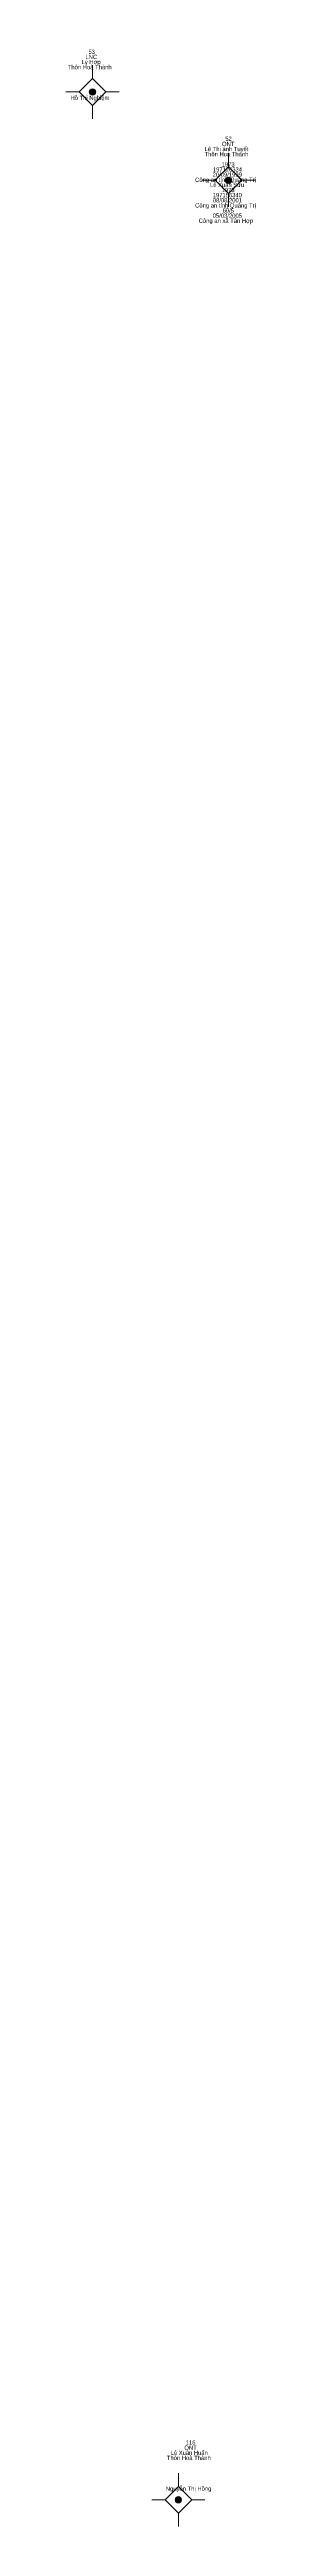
# Model space of a CAD drawing. Header units: metres. Extents: x 548452 to 551009, y 1840956 to 1844548.
# Drawn here: x 550296.1 to 550313.8, y 1841571.4 to 1841803.4 of the extents above; entities that cross this region are included whole.
import ezdxf
from ezdxf.enums import TextEntityAlignment as Align

# ---------------------------------------------------------------- set-up
doc = ezdxf.new("R2010")
doc.units = ezdxf.units.M
doc.header["$LTSCALE"] = 0.16
doc.layers.add('11', color=7, linetype='Continuous', lineweight=13)
doc.layers.add('15', color=7, linetype='Continuous')

msp = doc.modelspace()

# ---------------------------------------------------------------- hatches: boundary and pattern name
at = {"layer": '11'}
for points in [[(550298.8595, 1841799.4, 1), (550298.2595, 1841799.4, 1)], [(550311.6395, 1841791.13, 1), (550311.0395, 1841791.13, 1)], [(550306.9295, 1841573.89, 1), (550306.3295, 1841573.89, 1)]]:
    msp.add_hatch(color=256, dxfattribs=at).paths.add_polyline_path(points)

# ---------------------------------------------------------------- linework, layer by layer
for p, q in [((550298.56, 1841801.9), (550298.56, 1841800.65)), ((550297.31, 1841799.4), (550296.06, 1841799.4)), ((550301.06, 1841799.4), (550299.81, 1841799.4)), ((550298.56, 1841798.15), (550298.56, 1841796.9)), ((550311.34, 1841793.63), (550311.34, 1841792.38)), ((550310.09, 1841791.13), (550308.84, 1841791.13)), ((550313.84, 1841791.13), (550312.59, 1841791.13)), ((550311.34, 1841789.88), (550311.34, 1841788.63)), ((550306.63, 1841576.39), (550306.63, 1841575.14)), ((550305.38, 1841573.89), (550304.13, 1841573.89)), ((550306.63, 1841572.64), (550306.63, 1841571.39)), ((550309.13, 1841573.89), (550307.88, 1841573.89))]:
    msp.add_line(p, q, dxfattribs=at)
for points in [[(550298.56, 1841800.65), (550297.31, 1841799.4), (550298.56, 1841798.15), (550299.81, 1841799.4)], [(550311.34, 1841792.38), (550310.09, 1841791.13), (550311.34, 1841789.88), (550312.59, 1841791.13)], [(550306.63, 1841575.14), (550305.38, 1841573.89), (550306.63, 1841572.64), (550307.88, 1841573.89)]]:
    msp.add_lwpolyline(points, close=True, dxfattribs=at)
for centre in [(550298.5595, 1841799.4), (550311.3395, 1841791.13), (550306.6295, 1841573.89)]:
    msp.add_circle(centre, 0.3, dxfattribs=at)

# ---------------------------------------------------------------- texts
at = {"layer": '15'}
for s, width, p in [('Thôn Hoà Thành', 0.9, (550298.3, 1841801.53)), ('Lý Hợp', 0.9, (550298.43, 1841802.01)), ('LNC', 0.95, (550298.45, 1841802.49)), ('53', 0.8, (550298.485, 1841802.97)), ('Hồ Thị Nghiệm', 0.9, (550298.32, 1841798.65)), ('ONT', 0.95, (550311.31, 1841794.34)), ('52', 0.8, (550311.34, 1841794.82)), ('Thôn Hoà Thành', 0.9, (550311.15, 1841793.38)), ('Lê Thị ánh Tuyết', 0.9, (550311.15, 1841793.86)), ('197126334', 0.85, (550311.24, 1841791.94)), ('1973', 0.85, (550311.31, 1841792.42)), ('Công an tỉnh Quảng Trị', 0.9, (550311.06, 1841790.98)), ('Lê Xuân Sửu', 0.85, (550311.215, 1841790.5)), ('20/09/1999', 0.9, (550311.22, 1841791.46)), ('197156340', 0.85, (550311.23, 1841789.54)), ('1973', 0.85, (550311.31, 1841790.02)), ('Công an tỉnh Quảng Trị', 0.9, (550311.06, 1841788.58)), ('05/03/2005', 0.9, (550311.23, 1841787.62)), ('08/08/2001', 0.85, (550311.235, 1841789.06)), ('60/5', 0.85, (550311.32, 1841788.1)), ('Công an xã Tân Hợp', 0.9, (550311.1, 1841787.14)), ('ONT', 0.95, (550307.77, 1841578.57)), ('116', 0.85, (550307.78, 1841579.05)), ('Thôn Hoà Thành', 0.9, (550307.61, 1841577.61)), ('Lê Xuân Huấn', 0.85, (550307.65, 1841578.09)), ('Nguyễn Thị Hồng', 0.9, (550307.59, 1841574.73))]:
    msp.add_text(s, height=0.4, dxfattribs=dict(at, width=width)).set_placement(p, align=Align.CENTER)

doc.saveas('drawing.dxf')
